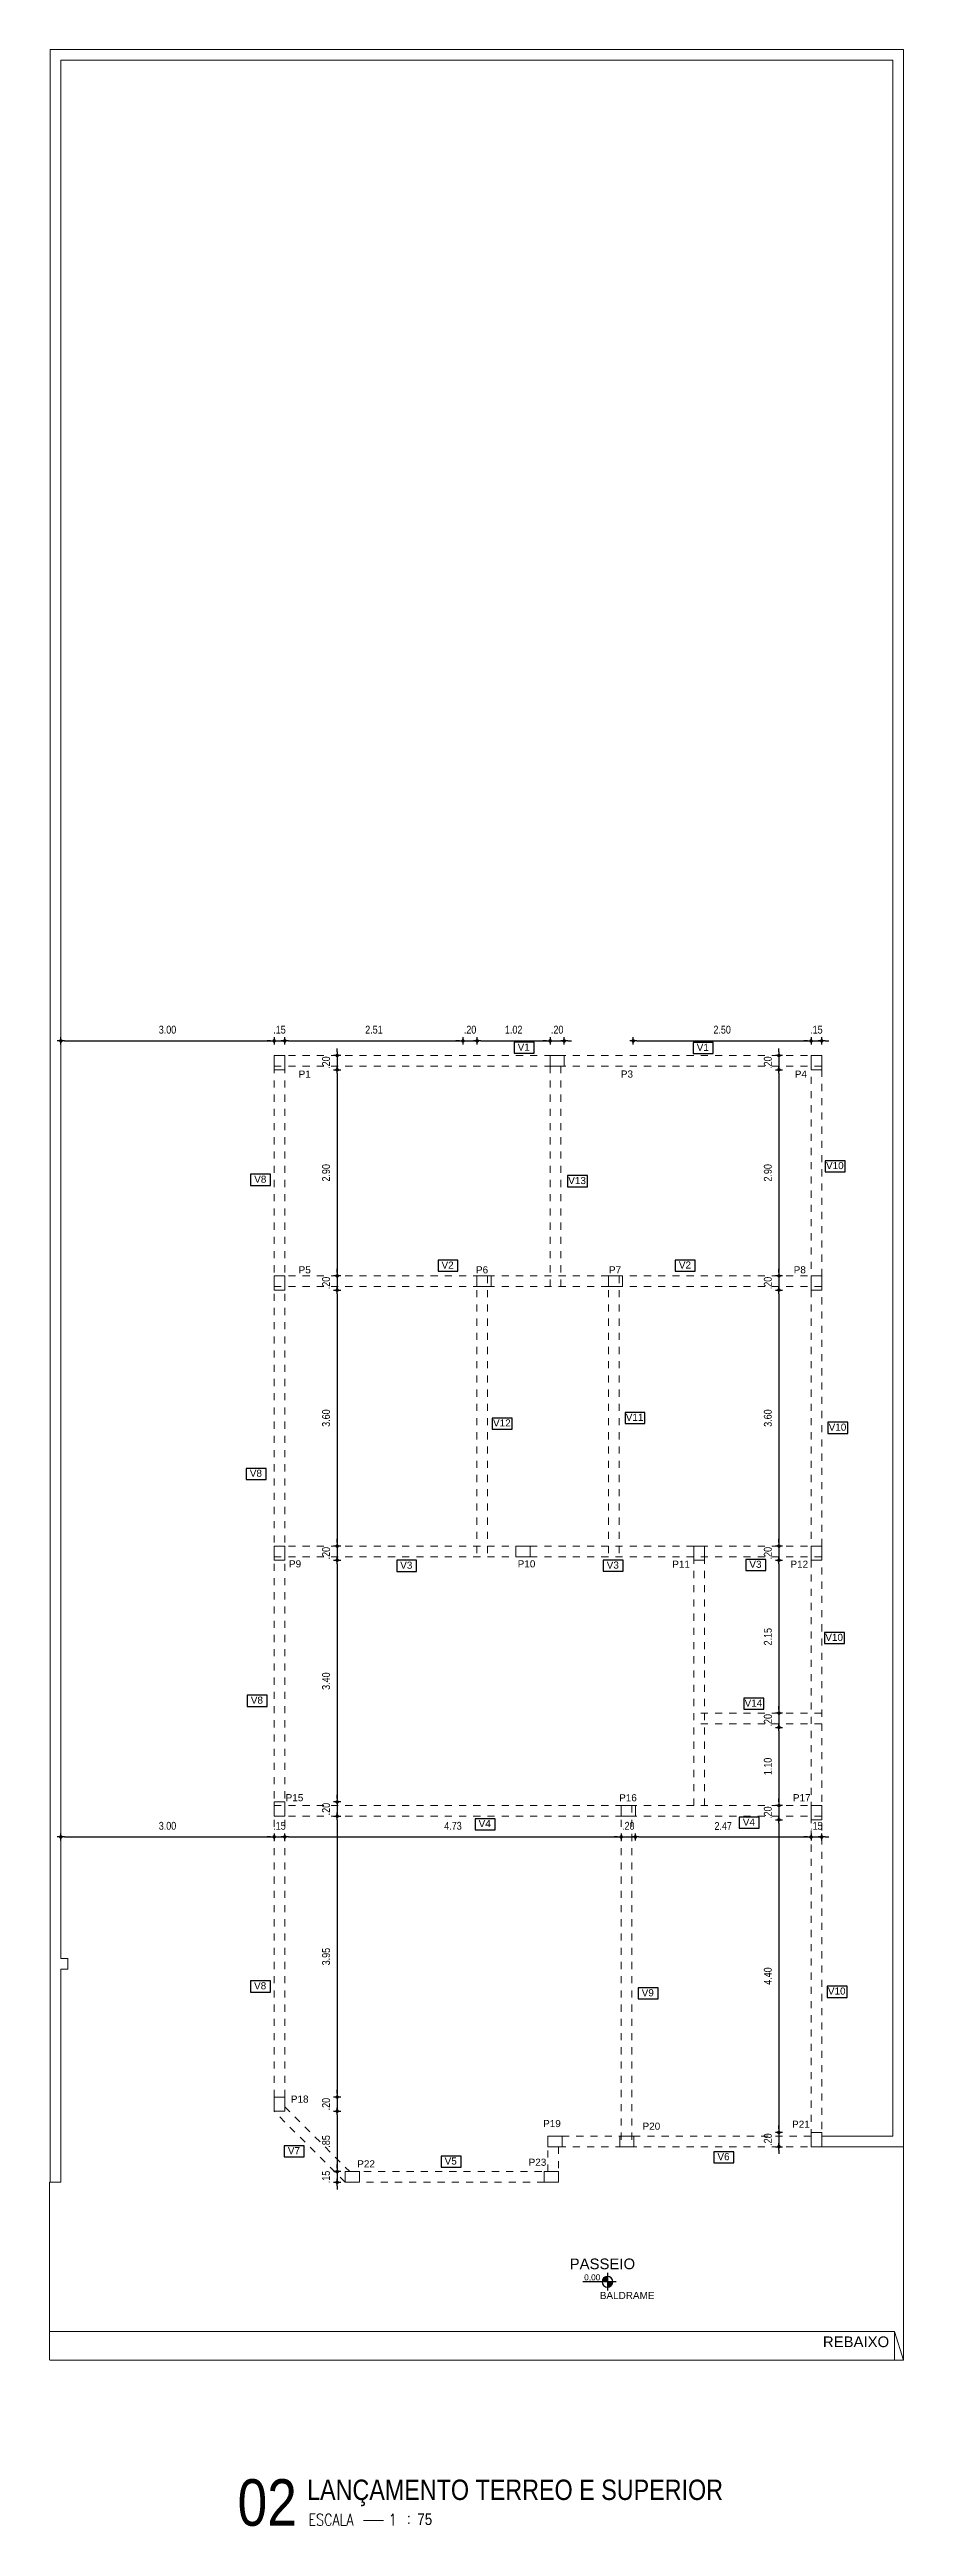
# Model space of a CAD drawing. Header units: millimetres. Extents: x 3212 to 6878, y 1640 to 3386.
# Drawn here: x 3269.47 to 3281.48, y 1698.21 to 1733.05 of the extents above; entities that cross this region are included whole.
import ezdxf
from ezdxf.enums import TextEntityAlignment as Align

# ---------------------------------------------------------------- set-up
doc = ezdxf.new("R2010")
doc.units = ezdxf.units.MM
doc.header["$LTSCALE"] = 0.8
doc.linetypes.add('HIDDEN2', pattern=[0.1875, 0.125, -0.0625])
for name, color, linetype in [('0-L. PISO', 4, 'Continuous'), ('A-PEN-W', 7, 'Continuous'), ('A-PEN-Y', 2, 'Continuous'), ('COTA', 2, 'Continuous'), ('E-TXT-G', 3, 'Continuous'), ('E-TXT-Y', 2, 'Continuous'), ('NIVEIS', 1, 'Continuous')]:
    doc.layers.add(name, color=color, linetype=linetype)
for name, color, linetype, lineweight in [('Arquitetura', 8, 'Continuous', 9), ('COTAS', 53, 'Continuous', 9), ('E-TXT-W', 7, 'Continuous', 20), ('pilares', 1, 'Continuous', 9), ('vigas', 7, 'HIDDEN2', 9)]:
    doc.layers.add(name, color=color, linetype=linetype, lineweight=lineweight)
doc.styles.add('CARIMBO_DADOS', font='arial.ttf', dxfattribs={"height": 0.1})
doc.styles.add('F2', font='ARIALN.TTF')
doc.styles.add('REG140', font='romans.shx', dxfattribs={"width": 0.8, "height": 0.35})
doc.styles.add('REG80', font='romans.shx', dxfattribs={"width": 0.8, "height": 0.1})
doc.styles.add('SANSSERIF2', font='sanssb__.ttf', dxfattribs={"width": 0.8})
doc.styles.add('T20', font='PORT2', dxfattribs={"height": 0.2})
doc.styles.add('TEXT', font='arial.ttf')
doc.dimstyles.new('ARQUITETURA', dxfattribs={"dimtxt": 0.11, "dimasz": 0.05, "dimexe": 0.1, "dimexo": 0, "dimgap": 0.1, "dimtad": 1, "dimzin": 5, "dimdsep": 46, "dimtxsty": 'F2', "dimblk": 'COTA', "dimcen": 0, "dimse1": 1, "dimse2": 1, "dimadec": 0, "dimazin": 0, "dimtfac": 2, "dimtix": 1, "dimtmove": 2, "dimatfit": 3, "dimldrblk": 'COTA', "dimfxl": 0, "dimtolj": 1, "dimtzin": 5, "dimarcsym": 0})

msp = doc.modelspace()

# ---------------------------------------------------------------- texts
at = {"color": 230, "char_height": 0.1, "attachment_point": 5, "style": 'CARIMBO_DADOS'}
for s, insert in [('V1', (3276.139, 1719.023)), ('V1', (3278.657, 1719.019)), ('P1', (3273.059, 1718.643)), ('P3', (3277.59, 1718.643)), ('P4', (3280.036, 1718.643)), ('V10', (3280.514, 1717.355)), ('V8', (3272.434, 1717.164)), ('V13', (3276.889, 1717.145)), ('P5', (3273.059, 1715.889)), ('V2', (3275.068, 1715.956)), ('P6', (3275.553, 1715.889)), ('P7', (3277.423, 1715.889)), ('V2', (3278.406, 1715.957)), ('P8', (3280.021, 1715.889)), ('V11', (3277.698, 1713.815)), ('V12', (3275.831, 1713.736)), ('V10', (3280.551, 1713.676)), ('V8', (3272.372, 1713.028)), ('P9', (3272.923, 1711.753)), ('V3', (3274.487, 1711.734)), ('P10', (3276.178, 1711.753)), ('V3', (3277.391, 1711.736)), ('P11', (3278.352, 1711.749)), ('V3', (3279.397, 1711.747)), ('P12', (3280.014, 1711.749)), ('V10', (3280.504, 1710.719)), ('V8', (3272.386, 1709.836)), ('V14', (3279.369, 1709.795)), ('P15', (3272.915, 1708.464)), ('P16', (3277.605, 1708.463)), ('P17', (3280.048, 1708.464)), ('V4', (3275.59, 1708.1)), ('V4', (3279.305, 1708.121)), ('V8', (3272.432, 1705.818)), ('V9', (3277.883, 1705.72)), ('V10', (3280.54, 1705.744)), ('P18', (3272.988, 1704.224)), ('P19', (3276.536, 1703.88)), ('P20', (3277.934, 1703.843)), ('P21', (3280.037, 1703.871)), ('V7', (3272.907, 1703.5)), ('V5', (3275.112, 1703.353)), ('P23', (3276.332, 1703.336)), ('V6', (3278.948, 1703.415)), ('P22', (3273.922, 1703.314)), ('BALDRAME', (3277.593, 1701.463))]:
    msp.add_mtext(s, dxfattribs=dict(at, insert=insert))
at = {"layer": 'Arquitetura', "color": 8, "ltscale": 0.05, "char_height": 0.15, "attachment_point": 5, "style": 'CARIMBO_DADOS'}
for s, insert in [('PASSEIO', (3277.245, 1701.906)), ('REBAIXO', (3280.812, 1700.81))]:
    msp.add_mtext(s, dxfattribs=dict(at, insert=insert))

# ---------------------------------------------------------------- blocks, each defined once
blk = doc.blocks.new('IND_DES')
at = {"layer": 'E-TXT-W'}
blk.add_line((0.027, -0.243), (0.198, -0.243), dxfattribs=at)
at = {"layer": 'E-TXT-G', "style": 'REG80', "width": 0.8}
for s, p in [('ESCALA', (-0.446, -0.286)), ('1', (0.243, -0.286)), (':', (0.399, -0.271))]:
    blk.add_text(s, height=0.1, dxfattribs=at).set_placement(p)
blk.add_attdef('ESCALA', (0.49, -0.281), '', height=0.1, dxfattribs=at)
at = {"layer": 'E-TXT-W', "style": 'SANSSERIF2', "width": 0.6}
blk.add_attdef('00', text='', height=0.4, dxfattribs=at).set_placement((-0.708, -0.288), align=Align.CENTER)
at = {"layer": 'E-TXT-Y', "style": 'REG140', "width": 0.8}
for tag, p in [('PROJETO', (-0.456, 0.183)), ('DESENHO', (-0.458, -0.066))]:
    blk.add_attdef(tag, p, '', height=0.175, dxfattribs=at)
blk = doc.blocks.new('cotas')
at = {"layer": 'A-PEN-Y'}
h = blk.add_hatch(color=256, dxfattribs=at)
h.paths.add_polyline_path([(0.135, 0, 0.414214), (0, 0.135), (0, 0)])
h.paths.add_polyline_path([(0, 0), (-0.135, 0, 0.414214), (0, -0.135)])
at = {"layer": 'A-PEN-W'}
for p, q in [((-0.223, 0), (0.621, 0)), ((0, 0.223), (0, -0.223))]:
    blk.add_line(p, q, dxfattribs=at)
blk.add_circle((0, 0), 0.135, dxfattribs=at)
at = {"layer": 'A-PEN-W', "style": 'T20'}
blk.add_attdef('COTA', (0.167, 0.038), '', height=0.15, dxfattribs=at)
blk = doc.blocks.new('COTA')
at = {"layer": 'COTA'}
for p, q in [((-1, 0), (1, 0)), ((0, 1), (0, -1))]:
    blk.add_line(p, q, dxfattribs=at)
at = {"layer": 'COTA', "const_width": 0.5}
blk.add_lwpolyline([(-0.25, 0, 1), (0.25, 0, 1)], format="xyb", close=True, dxfattribs=at)
blk = doc.blocks.new('*D508')
at = {"layer": 'COTAS', "color": 0, "lineweight": -2, "transparency": 16777216}
blk.add_line((3269.679, 1719.11), (3272.579, 1719.11), dxfattribs=at)
at = {"layer": 'Defpoints', "color": 0, "transparency": 16777216}
for p in [(3272.629, 1719.11), (3269.629, 1718.044), (3272.629, 1717.926)]:
    blk.add_point(p, dxfattribs=at)
at = {"layer": 'COTAS', "color": 0, "lineweight": -2, "transparency": 16777216, "xscale": 0.05, "yscale": 0.05, "zscale": 0.05, "rotation": 180}
blk.add_blockref('COTA', (3269.629, 1719.11), dxfattribs=at)
at = {"layer": 'COTAS', "color": 0, "lineweight": -2, "transparency": 16777216, "xscale": 0.05, "yscale": 0.05, "zscale": 0.05}
blk.add_blockref('COTA', (3272.629, 1719.11), dxfattribs=at)
at = {"layer": 'COTAS', "color": 0, "transparency": 16777216, "insert": (3271.129, 1719.267), "char_height": 0.11, "attachment_point": 5, "style": 'F2'}
blk.add_mtext('\\A1;3.00', dxfattribs=at)
blk = doc.blocks.new('*D509')
at = {"layer": 'COTAS', "color": 0, "lineweight": -2, "transparency": 16777216}
for p, q in [((3272.579, 1719.11), (3272.529, 1719.11)), ((3272.629, 1719.11), (3272.779, 1719.11)), ((3272.829, 1719.11), (3272.879, 1719.11))]:
    blk.add_line(p, q, dxfattribs=at)
at = {"layer": 'Defpoints', "color": 0, "transparency": 16777216}
for p in [(3272.779, 1719.11), (3272.779, 1718.904), (3272.629, 1717.926)]:
    blk.add_point(p, dxfattribs=at)
at = {"layer": 'COTAS', "color": 0, "lineweight": -2, "transparency": 16777216, "xscale": 0.05, "yscale": 0.05, "zscale": 0.05}
blk.add_blockref('COTA', (3272.629, 1719.11), dxfattribs=at)
at = {"layer": 'COTAS', "color": 0, "lineweight": -2, "transparency": 16777216, "xscale": 0.05, "yscale": 0.05, "zscale": 0.05, "rotation": 180}
blk.add_blockref('COTA', (3272.779, 1719.11), dxfattribs=at)
at = {"layer": 'COTAS', "color": 0, "transparency": 16777216, "insert": (3272.704, 1719.267), "char_height": 0.11, "attachment_point": 5, "style": 'F2'}
blk.add_mtext('\\A1;.15', dxfattribs=at)
blk = doc.blocks.new('*D510')
at = {"layer": 'COTAS', "color": 0, "lineweight": -2, "transparency": 16777216}
blk.add_line((3272.829, 1719.11), (3275.234, 1719.11), dxfattribs=at)
at = {"layer": 'Defpoints', "color": 0, "transparency": 16777216}
for p in [(3275.284, 1719.11), (3272.779, 1718.904), (3275.284, 1718.904)]:
    blk.add_point(p, dxfattribs=at)
at = {"layer": 'COTAS', "color": 0, "lineweight": -2, "transparency": 16777216, "xscale": 0.05, "yscale": 0.05, "zscale": 0.05, "rotation": 180}
blk.add_blockref('COTA', (3272.779, 1719.11), dxfattribs=at)
at = {"layer": 'COTAS', "color": 0, "lineweight": -2, "transparency": 16777216, "xscale": 0.05, "yscale": 0.05, "zscale": 0.05}
blk.add_blockref('COTA', (3275.284, 1719.11), dxfattribs=at)
at = {"layer": 'COTAS', "color": 0, "transparency": 16777216, "insert": (3274.032, 1719.267), "char_height": 0.11, "attachment_point": 5, "style": 'F2'}
blk.add_mtext('\\A1;2.51', dxfattribs=at)
blk = doc.blocks.new('*D511')
at = {"layer": 'COTAS', "color": 0, "lineweight": -2, "transparency": 16777216}
for p, q in [((3275.234, 1719.11), (3275.184, 1719.11)), ((3275.284, 1719.11), (3275.484, 1719.11)), ((3275.534, 1719.11), (3275.584, 1719.11))]:
    blk.add_line(p, q, dxfattribs=at)
at = {"layer": 'Defpoints', "color": 0, "transparency": 16777216}
for p in [(3275.484, 1719.11), (3275.284, 1718.904), (3275.484, 1718.904)]:
    blk.add_point(p, dxfattribs=at)
at = {"layer": 'COTAS', "color": 0, "lineweight": -2, "transparency": 16777216, "xscale": 0.05, "yscale": 0.05, "zscale": 0.05}
blk.add_blockref('COTA', (3275.284, 1719.11), dxfattribs=at)
at = {"layer": 'COTAS', "color": 0, "lineweight": -2, "transparency": 16777216, "xscale": 0.05, "yscale": 0.05, "zscale": 0.05, "rotation": 180}
blk.add_blockref('COTA', (3275.484, 1719.11), dxfattribs=at)
at = {"layer": 'COTAS', "color": 0, "transparency": 16777216, "insert": (3275.384, 1719.267), "char_height": 0.11, "attachment_point": 5, "style": 'F2'}
blk.add_mtext('\\A1;.20', dxfattribs=at)
blk = doc.blocks.new('*D512')
at = {"layer": 'COTAS', "color": 0, "lineweight": -2, "transparency": 16777216}
blk.add_line((3275.534, 1719.11), (3276.459, 1719.11), dxfattribs=at)
at = {"layer": 'Defpoints', "color": 0, "transparency": 16777216}
for p in [(3276.509, 1719.11), (3275.484, 1718.904), (3276.509, 1718.904)]:
    blk.add_point(p, dxfattribs=at)
at = {"layer": 'COTAS', "color": 0, "lineweight": -2, "transparency": 16777216, "xscale": 0.05, "yscale": 0.05, "zscale": 0.05, "rotation": 180}
blk.add_blockref('COTA', (3275.484, 1719.11), dxfattribs=at)
at = {"layer": 'COTAS', "color": 0, "lineweight": -2, "transparency": 16777216, "xscale": 0.05, "yscale": 0.05, "zscale": 0.05}
blk.add_blockref('COTA', (3276.509, 1719.11), dxfattribs=at)
at = {"layer": 'COTAS', "color": 0, "transparency": 16777216, "insert": (3275.997, 1719.267), "char_height": 0.11, "attachment_point": 5, "style": 'F2'}
blk.add_mtext('\\A1;1.02', dxfattribs=at)
blk = doc.blocks.new('*D513')
at = {"layer": 'COTAS', "color": 0, "lineweight": -2, "transparency": 16777216}
for p, q in [((3276.459, 1719.11), (3276.409, 1719.11)), ((3276.509, 1719.11), (3276.709, 1719.11)), ((3276.759, 1719.11), (3276.809, 1719.11))]:
    blk.add_line(p, q, dxfattribs=at)
at = {"layer": 'Defpoints', "color": 0, "transparency": 16777216}
for p in [(3276.709, 1719.11), (3276.509, 1718.904), (3276.709, 1718.904)]:
    blk.add_point(p, dxfattribs=at)
at = {"layer": 'COTAS', "color": 0, "lineweight": -2, "transparency": 16777216, "xscale": 0.05, "yscale": 0.05, "zscale": 0.05}
blk.add_blockref('COTA', (3276.509, 1719.11), dxfattribs=at)
at = {"layer": 'COTAS', "color": 0, "lineweight": -2, "transparency": 16777216, "xscale": 0.05, "yscale": 0.05, "zscale": 0.05, "rotation": 180}
blk.add_blockref('COTA', (3276.709, 1719.11), dxfattribs=at)
at = {"layer": 'COTAS', "color": 0, "transparency": 16777216, "insert": (3276.609, 1719.267), "char_height": 0.11, "attachment_point": 5, "style": 'F2'}
blk.add_mtext('\\A1;.20', dxfattribs=at)
blk = doc.blocks.new('*D514')
at = {"layer": 'COTAS', "color": 0, "lineweight": -2, "transparency": 16777216}
blk.add_line((3269.679, 1707.912), (3272.579, 1707.912), dxfattribs=at)
at = {"layer": 'Defpoints', "color": 0, "transparency": 16777216}
for p in [(3272.629, 1708.304), (3269.629, 1708.225), (3272.629, 1707.912)]:
    blk.add_point(p, dxfattribs=at)
at = {"layer": 'COTAS', "color": 0, "lineweight": -2, "transparency": 16777216, "xscale": 0.05, "yscale": 0.05, "zscale": 0.05, "rotation": 180}
blk.add_blockref('COTA', (3269.629, 1707.912), dxfattribs=at)
at = {"layer": 'COTAS', "color": 0, "lineweight": -2, "transparency": 16777216, "xscale": 0.05, "yscale": 0.05, "zscale": 0.05}
blk.add_blockref('COTA', (3272.629, 1707.912), dxfattribs=at)
at = {"layer": 'COTAS', "color": 0, "transparency": 16777216, "insert": (3271.129, 1708.068), "char_height": 0.11, "attachment_point": 5, "style": 'F2'}
blk.add_mtext('\\A1;3.00', dxfattribs=at)
blk = doc.blocks.new('*D515')
at = {"layer": 'COTAS', "color": 0, "lineweight": -2, "transparency": 16777216}
for p, q in [((3272.579, 1707.912), (3272.529, 1707.912)), ((3272.629, 1707.912), (3272.779, 1707.912)), ((3272.829, 1707.912), (3272.879, 1707.912))]:
    blk.add_line(p, q, dxfattribs=at)
at = {"layer": 'Defpoints', "color": 0, "transparency": 16777216}
for p in [(3272.629, 1708.304), (3272.779, 1708.204), (3272.779, 1707.912)]:
    blk.add_point(p, dxfattribs=at)
at = {"layer": 'COTAS', "color": 0, "lineweight": -2, "transparency": 16777216, "xscale": 0.05, "yscale": 0.05, "zscale": 0.05}
blk.add_blockref('COTA', (3272.629, 1707.912), dxfattribs=at)
at = {"layer": 'COTAS', "color": 0, "lineweight": -2, "transparency": 16777216, "xscale": 0.05, "yscale": 0.05, "zscale": 0.05, "rotation": 180}
blk.add_blockref('COTA', (3272.779, 1707.912), dxfattribs=at)
at = {"layer": 'COTAS', "color": 0, "transparency": 16777216, "insert": (3272.704, 1708.068), "char_height": 0.11, "attachment_point": 5, "style": 'F2'}
blk.add_mtext('\\A1;.15', dxfattribs=at)
blk = doc.blocks.new('*D516')
at = {"layer": 'COTAS', "color": 0, "lineweight": -2, "transparency": 16777216}
blk.add_line((3272.829, 1707.912), (3277.459, 1707.912), dxfattribs=at)
at = {"layer": 'Defpoints', "color": 0, "transparency": 16777216}
for p in [(3272.779, 1708.204), (3277.509, 1708.204), (3277.509, 1707.912)]:
    blk.add_point(p, dxfattribs=at)
at = {"layer": 'COTAS', "color": 0, "lineweight": -2, "transparency": 16777216, "xscale": 0.05, "yscale": 0.05, "zscale": 0.05, "rotation": 180}
blk.add_blockref('COTA', (3272.779, 1707.912), dxfattribs=at)
at = {"layer": 'COTAS', "color": 0, "lineweight": -2, "transparency": 16777216, "xscale": 0.05, "yscale": 0.05, "zscale": 0.05}
blk.add_blockref('COTA', (3277.509, 1707.912), dxfattribs=at)
at = {"layer": 'COTAS', "color": 0, "transparency": 16777216, "insert": (3275.144, 1708.068), "char_height": 0.11, "attachment_point": 5, "style": 'F2'}
blk.add_mtext('\\A1;4.73', dxfattribs=at)
blk = doc.blocks.new('*D517')
at = {"layer": 'COTAS', "color": 0, "lineweight": -2, "transparency": 16777216}
for p, q in [((3277.459, 1707.912), (3277.409, 1707.912)), ((3277.509, 1707.912), (3277.709, 1707.912)), ((3277.759, 1707.912), (3277.809, 1707.912))]:
    blk.add_line(p, q, dxfattribs=at)
at = {"layer": 'Defpoints', "color": 0, "transparency": 16777216}
for p in [(3277.509, 1708.204), (3277.709, 1708.204), (3277.709, 1707.912)]:
    blk.add_point(p, dxfattribs=at)
at = {"layer": 'COTAS', "color": 0, "lineweight": -2, "transparency": 16777216, "xscale": 0.05, "yscale": 0.05, "zscale": 0.05}
blk.add_blockref('COTA', (3277.509, 1707.912), dxfattribs=at)
at = {"layer": 'COTAS', "color": 0, "lineweight": -2, "transparency": 16777216, "xscale": 0.05, "yscale": 0.05, "zscale": 0.05, "rotation": 180}
blk.add_blockref('COTA', (3277.709, 1707.912), dxfattribs=at)
at = {"layer": 'COTAS', "color": 0, "transparency": 16777216, "insert": (3277.609, 1708.068), "char_height": 0.11, "attachment_point": 5, "style": 'F2'}
blk.add_mtext('\\A1;.20', dxfattribs=at)
blk = doc.blocks.new('*D518')
at = {"layer": 'COTAS', "color": 0, "lineweight": -2, "transparency": 16777216}
blk.add_line((3277.759, 1707.912), (3280.129, 1707.912), dxfattribs=at)
at = {"layer": 'Defpoints', "color": 0, "transparency": 16777216}
for p in [(3277.709, 1708.204), (3280.179, 1708.204), (3280.179, 1707.912)]:
    blk.add_point(p, dxfattribs=at)
at = {"layer": 'COTAS', "color": 0, "lineweight": -2, "transparency": 16777216, "xscale": 0.05, "yscale": 0.05, "zscale": 0.05, "rotation": 180}
blk.add_blockref('COTA', (3277.709, 1707.912), dxfattribs=at)
at = {"layer": 'COTAS', "color": 0, "lineweight": -2, "transparency": 16777216, "xscale": 0.05, "yscale": 0.05, "zscale": 0.05}
blk.add_blockref('COTA', (3280.179, 1707.912), dxfattribs=at)
at = {"layer": 'COTAS', "color": 0, "transparency": 16777216, "insert": (3278.944, 1708.067), "char_height": 0.11, "attachment_point": 5, "style": 'F2'}
blk.add_mtext('\\A1;2.47', dxfattribs=at)
blk = doc.blocks.new('*D519')
at = {"layer": 'COTAS', "color": 0, "lineweight": -2, "transparency": 16777216}
for p, q in [((3280.129, 1707.912), (3280.079, 1707.912)), ((3280.179, 1707.912), (3280.329, 1707.912)), ((3280.379, 1707.912), (3280.429, 1707.912))]:
    blk.add_line(p, q, dxfattribs=at)
at = {"layer": 'Defpoints', "color": 0, "transparency": 16777216}
for p in [(3280.179, 1708.204), (3280.329, 1708.204), (3280.329, 1707.912)]:
    blk.add_point(p, dxfattribs=at)
at = {"layer": 'COTAS', "color": 0, "lineweight": -2, "transparency": 16777216, "xscale": 0.05, "yscale": 0.05, "zscale": 0.05}
blk.add_blockref('COTA', (3280.179, 1707.912), dxfattribs=at)
at = {"layer": 'COTAS', "color": 0, "lineweight": -2, "transparency": 16777216, "xscale": 0.05, "yscale": 0.05, "zscale": 0.05, "rotation": 180}
blk.add_blockref('COTA', (3280.329, 1707.912), dxfattribs=at)
at = {"layer": 'COTAS', "color": 0, "transparency": 16777216, "insert": (3280.254, 1708.068), "char_height": 0.11, "attachment_point": 5, "style": 'F2'}
blk.add_mtext('\\A1;.15', dxfattribs=at)
blk = doc.blocks.new('*D520')
at = {"layer": 'COTAS', "color": 0, "lineweight": -2, "transparency": 16777216}
for p, q in [((3273.515, 1718.954), (3273.515, 1719.004)), ((3273.515, 1718.904), (3273.515, 1718.704)), ((3273.515, 1718.654), (3273.515, 1718.604))]:
    blk.add_line(p, q, dxfattribs=at)
at = {"layer": 'Defpoints', "color": 0, "transparency": 16777216}
for p in [(3273.136, 1718.904), (3272.779, 1718.704), (3273.515, 1718.704)]:
    blk.add_point(p, dxfattribs=at)
at = {"layer": 'COTAS', "color": 0, "lineweight": -2, "transparency": 16777216, "xscale": 0.05, "yscale": 0.05, "zscale": 0.05}
for p, rotation in [((3273.515, 1718.904), 270), ((3273.515, 1718.704), 90)]:
    blk.add_blockref('COTA', p, dxfattribs=dict(at, rotation=rotation))
at = {"layer": 'COTAS', "color": 0, "transparency": 16777216, "insert": (3273.359, 1718.804), "char_height": 0.11, "attachment_point": 5, "rotation": 90, "style": 'F2'}
blk.add_mtext('\\A1;.20', dxfattribs=at)
blk = doc.blocks.new('*D521')
at = {"layer": 'COTAS', "color": 0, "lineweight": -2, "transparency": 16777216}
blk.add_line((3273.515, 1718.654), (3273.515, 1715.854), dxfattribs=at)
at = {"layer": 'Defpoints', "color": 0, "transparency": 16777216}
for p in [(3272.779, 1718.704), (3273.515, 1715.804), (3273.515, 1715.804)]:
    blk.add_point(p, dxfattribs=at)
at = {"layer": 'COTAS', "color": 0, "lineweight": -2, "transparency": 16777216, "xscale": 0.05, "yscale": 0.05, "zscale": 0.05}
for p, rotation in [((3273.515, 1718.704), 90), ((3273.515, 1715.804), 270)]:
    blk.add_blockref('COTA', p, dxfattribs=dict(at, rotation=rotation))
at = {"layer": 'COTAS', "color": 0, "transparency": 16777216, "insert": (3273.359, 1717.254), "char_height": 0.11, "attachment_point": 5, "rotation": 90, "style": 'F2'}
blk.add_mtext('\\A1;2.90', dxfattribs=at)
blk = doc.blocks.new('*D522')
at = {"layer": 'COTAS', "color": 0, "lineweight": -2, "transparency": 16777216}
for p, q in [((3273.515, 1715.854), (3273.515, 1715.904)), ((3273.515, 1715.804), (3273.515, 1715.604)), ((3273.515, 1715.554), (3273.515, 1715.504))]:
    blk.add_line(p, q, dxfattribs=at)
at = {"layer": 'Defpoints', "color": 0, "transparency": 16777216}
for p in [(3272.779, 1715.604), (3273.515, 1715.804), (3273.515, 1715.604)]:
    blk.add_point(p, dxfattribs=at)
at = {"layer": 'COTAS', "color": 0, "lineweight": -2, "transparency": 16777216, "xscale": 0.05, "yscale": 0.05, "zscale": 0.05}
for p, rotation in [((3273.515, 1715.804), 270), ((3273.515, 1715.604), 90)]:
    blk.add_blockref('COTA', p, dxfattribs=dict(at, rotation=rotation))
at = {"layer": 'COTAS', "color": 0, "transparency": 16777216, "insert": (3273.359, 1715.704), "char_height": 0.11, "attachment_point": 5, "rotation": 90, "style": 'F2'}
blk.add_mtext('\\A1;.20', dxfattribs=at)
blk = doc.blocks.new('*D523')
at = {"layer": 'COTAS', "color": 0, "lineweight": -2, "transparency": 16777216}
blk.add_line((3273.515, 1715.554), (3273.515, 1712.054), dxfattribs=at)
at = {"layer": 'Defpoints', "color": 0, "transparency": 16777216}
for p in [(3272.779, 1715.604), (3272.779, 1712.004), (3273.515, 1712.004)]:
    blk.add_point(p, dxfattribs=at)
at = {"layer": 'COTAS', "color": 0, "lineweight": -2, "transparency": 16777216, "xscale": 0.05, "yscale": 0.05, "zscale": 0.05}
for p, rotation in [((3273.515, 1715.604), 90), ((3273.515, 1712.004), 270)]:
    blk.add_blockref('COTA', p, dxfattribs=dict(at, rotation=rotation))
at = {"layer": 'COTAS', "color": 0, "transparency": 16777216, "insert": (3273.359, 1713.804), "char_height": 0.11, "attachment_point": 5, "rotation": 90, "style": 'F2'}
blk.add_mtext('\\A1;3.60', dxfattribs=at)
blk = doc.blocks.new('*D524')
at = {"layer": 'COTAS', "color": 0, "lineweight": -2, "transparency": 16777216}
for p, q in [((3273.515, 1712.054), (3273.515, 1712.104)), ((3273.515, 1712.004), (3273.515, 1711.804)), ((3273.515, 1711.754), (3273.515, 1711.704))]:
    blk.add_line(p, q, dxfattribs=at)
at = {"layer": 'Defpoints', "color": 0, "transparency": 16777216}
for p in [(3272.779, 1712.004), (3272.779, 1711.804), (3273.515, 1711.804)]:
    blk.add_point(p, dxfattribs=at)
at = {"layer": 'COTAS', "color": 0, "lineweight": -2, "transparency": 16777216, "xscale": 0.05, "yscale": 0.05, "zscale": 0.05}
for p, rotation in [((3273.515, 1712.004), 270), ((3273.515, 1711.804), 90)]:
    blk.add_blockref('COTA', p, dxfattribs=dict(at, rotation=rotation))
at = {"layer": 'COTAS', "color": 0, "transparency": 16777216, "insert": (3273.359, 1711.904), "char_height": 0.11, "attachment_point": 5, "rotation": 90, "style": 'F2'}
blk.add_mtext('\\A1;.20', dxfattribs=at)
blk = doc.blocks.new('*D525')
at = {"layer": 'COTAS', "color": 0, "lineweight": -2, "transparency": 16777216}
blk.add_line((3273.515, 1711.754), (3273.515, 1708.454), dxfattribs=at)
at = {"layer": 'Defpoints', "color": 0, "transparency": 16777216}
for p in [(3272.779, 1711.804), (3272.779, 1708.404), (3273.515, 1708.404)]:
    blk.add_point(p, dxfattribs=at)
at = {"layer": 'COTAS', "color": 0, "lineweight": -2, "transparency": 16777216, "xscale": 0.05, "yscale": 0.05, "zscale": 0.05}
for p, rotation in [((3273.515, 1711.804), 90), ((3273.515, 1708.404), 270)]:
    blk.add_blockref('COTA', p, dxfattribs=dict(at, rotation=rotation))
at = {"layer": 'COTAS', "color": 0, "transparency": 16777216, "insert": (3273.359, 1710.104), "char_height": 0.11, "attachment_point": 5, "rotation": 90, "style": 'F2'}
blk.add_mtext('\\A1;3.40', dxfattribs=at)
blk = doc.blocks.new('*D526')
at = {"layer": 'COTAS', "color": 0, "lineweight": -2, "transparency": 16777216}
for p, q in [((3273.515, 1708.454), (3273.515, 1708.504)), ((3273.515, 1708.404), (3273.515, 1708.204)), ((3273.515, 1708.154), (3273.515, 1708.104))]:
    blk.add_line(p, q, dxfattribs=at)
at = {"layer": 'Defpoints', "color": 0, "transparency": 16777216}
for p in [(3272.779, 1708.404), (3272.779, 1708.204), (3273.515, 1708.204)]:
    blk.add_point(p, dxfattribs=at)
at = {"layer": 'COTAS', "color": 0, "lineweight": -2, "transparency": 16777216, "xscale": 0.05, "yscale": 0.05, "zscale": 0.05}
for p, rotation in [((3273.515, 1708.404), 270), ((3273.515, 1708.204), 90)]:
    blk.add_blockref('COTA', p, dxfattribs=dict(at, rotation=rotation))
at = {"layer": 'COTAS', "color": 0, "transparency": 16777216, "insert": (3273.359, 1708.304), "char_height": 0.11, "attachment_point": 5, "rotation": 90, "style": 'F2'}
blk.add_mtext('\\A1;.20', dxfattribs=at)
blk = doc.blocks.new('*D527')
at = {"layer": 'COTAS', "color": 0, "lineweight": -2, "transparency": 16777216}
blk.add_line((3273.515, 1708.154), (3273.515, 1704.304), dxfattribs=at)
at = {"layer": 'Defpoints', "color": 0, "transparency": 16777216}
for p in [(3272.779, 1708.204), (3272.779, 1704.254), (3273.515, 1704.254)]:
    blk.add_point(p, dxfattribs=at)
at = {"layer": 'COTAS', "color": 0, "lineweight": -2, "transparency": 16777216, "xscale": 0.05, "yscale": 0.05, "zscale": 0.05}
for p, rotation in [((3273.515, 1708.204), 90), ((3273.515, 1704.254), 270)]:
    blk.add_blockref('COTA', p, dxfattribs=dict(at, rotation=rotation))
at = {"layer": 'COTAS', "color": 0, "transparency": 16777216, "insert": (3273.359, 1706.229), "char_height": 0.11, "attachment_point": 5, "rotation": 90, "style": 'F2'}
blk.add_mtext('\\A1;3.95', dxfattribs=at)
blk = doc.blocks.new('*D528')
at = {"layer": 'COTAS', "color": 0, "lineweight": -2, "transparency": 16777216}
for p, q in [((3273.515, 1704.304), (3273.515, 1704.354)), ((3273.515, 1704.254), (3273.515, 1704.054)), ((3273.515, 1704.004), (3273.515, 1703.954))]:
    blk.add_line(p, q, dxfattribs=at)
at = {"layer": 'Defpoints', "color": 0, "transparency": 16777216}
for p in [(3272.779, 1704.254), (3272.779, 1704.054), (3273.515, 1704.054)]:
    blk.add_point(p, dxfattribs=at)
at = {"layer": 'COTAS', "color": 0, "lineweight": -2, "transparency": 16777216, "xscale": 0.05, "yscale": 0.05, "zscale": 0.05}
for p, rotation in [((3273.515, 1704.254), 270), ((3273.515, 1704.054), 90)]:
    blk.add_blockref('COTA', p, dxfattribs=dict(at, rotation=rotation))
at = {"layer": 'COTAS', "color": 0, "transparency": 16777216, "insert": (3273.359, 1704.154), "char_height": 0.11, "attachment_point": 5, "rotation": 90, "style": 'F2'}
blk.add_mtext('\\A1;.20', dxfattribs=at)
blk = doc.blocks.new('*D529')
at = {"layer": 'COTAS', "color": 0, "lineweight": -2, "transparency": 16777216}
blk.add_line((3273.515, 1704.004), (3273.515, 1703.254), dxfattribs=at)
at = {"layer": 'Defpoints', "color": 0, "transparency": 16777216}
for p in [(3272.779, 1704.054), (3273.515, 1703.204), (3273.629, 1703.204)]:
    blk.add_point(p, dxfattribs=at)
at = {"layer": 'COTAS', "color": 0, "lineweight": -2, "transparency": 16777216, "xscale": 0.05, "yscale": 0.05, "zscale": 0.05}
for p, rotation in [((3273.515, 1704.054), 90), ((3273.515, 1703.204), 270)]:
    blk.add_blockref('COTA', p, dxfattribs=dict(at, rotation=rotation))
at = {"layer": 'COTAS', "color": 0, "transparency": 16777216, "insert": (3273.359, 1703.629), "char_height": 0.11, "attachment_point": 5, "rotation": 90, "style": 'F2'}
blk.add_mtext('\\A1;.85', dxfattribs=at)
blk = doc.blocks.new('*D530')
at = {"layer": 'COTAS', "color": 0, "lineweight": -2, "transparency": 16777216}
for p, q in [((3273.515, 1703.254), (3273.515, 1703.304)), ((3273.515, 1703.204), (3273.515, 1703.054)), ((3273.515, 1703.004), (3273.515, 1702.954))]:
    blk.add_line(p, q, dxfattribs=at)
at = {"layer": 'Defpoints', "color": 0, "transparency": 16777216}
for p in [(3273.515, 1703.054), (3273.629, 1703.204), (3273.629, 1703.054)]:
    blk.add_point(p, dxfattribs=at)
at = {"layer": 'COTAS', "color": 0, "lineweight": -2, "transparency": 16777216, "xscale": 0.05, "yscale": 0.05, "zscale": 0.05}
for p, rotation in [((3273.515, 1703.204), 270), ((3273.515, 1703.054), 90)]:
    blk.add_blockref('COTA', p, dxfattribs=dict(at, rotation=rotation))
at = {"layer": 'COTAS', "color": 0, "transparency": 16777216, "insert": (3273.359, 1703.129), "char_height": 0.11, "attachment_point": 5, "rotation": 90, "style": 'F2'}
blk.add_mtext('\\A1;.15', dxfattribs=at)
blk = doc.blocks.new('*D531')
at = {"layer": 'COTAS', "color": 0, "lineweight": -2, "transparency": 16777216}
blk.add_line((3277.729, 1719.11), (3280.129, 1719.11), dxfattribs=at)
at = {"layer": 'Defpoints', "color": 0, "transparency": 16777216}
for p in [(3280.179, 1719.11), (3277.679, 1718.904), (3280.179, 1718.904)]:
    blk.add_point(p, dxfattribs=at)
at = {"layer": 'COTAS', "color": 0, "lineweight": -2, "transparency": 16777216, "xscale": 0.05, "yscale": 0.05, "zscale": 0.05, "rotation": 180}
blk.add_blockref('COTA', (3277.679, 1719.11), dxfattribs=at)
at = {"layer": 'COTAS', "color": 0, "lineweight": -2, "transparency": 16777216, "xscale": 0.05, "yscale": 0.05, "zscale": 0.05}
blk.add_blockref('COTA', (3280.179, 1719.11), dxfattribs=at)
at = {"layer": 'COTAS', "color": 0, "transparency": 16777216, "insert": (3278.929, 1719.267), "char_height": 0.11, "attachment_point": 5, "style": 'F2'}
blk.add_mtext('\\A1;2.50', dxfattribs=at)
blk = doc.blocks.new('*D532')
at = {"layer": 'COTAS', "color": 0, "lineweight": -2, "transparency": 16777216}
for p, q in [((3280.129, 1719.11), (3280.079, 1719.11)), ((3280.179, 1719.11), (3280.329, 1719.11)), ((3280.379, 1719.11), (3280.429, 1719.11))]:
    blk.add_line(p, q, dxfattribs=at)
at = {"layer": 'Defpoints', "color": 0, "transparency": 16777216}
for p in [(3280.329, 1719.11), (3280.179, 1718.904), (3280.329, 1718.904)]:
    blk.add_point(p, dxfattribs=at)
at = {"layer": 'COTAS', "color": 0, "lineweight": -2, "transparency": 16777216, "xscale": 0.05, "yscale": 0.05, "zscale": 0.05}
blk.add_blockref('COTA', (3280.179, 1719.11), dxfattribs=at)
at = {"layer": 'COTAS', "color": 0, "lineweight": -2, "transparency": 16777216, "xscale": 0.05, "yscale": 0.05, "zscale": 0.05, "rotation": 180}
blk.add_blockref('COTA', (3280.329, 1719.11), dxfattribs=at)
at = {"layer": 'COTAS', "color": 0, "transparency": 16777216, "insert": (3280.254, 1719.267), "char_height": 0.11, "attachment_point": 5, "style": 'F2'}
blk.add_mtext('\\A1;.15', dxfattribs=at)
blk = doc.blocks.new('*D533')
at = {"layer": 'COTAS', "color": 0, "lineweight": -2, "transparency": 16777216}
for p, q in [((3279.728, 1718.954), (3279.728, 1719.004)), ((3279.728, 1718.904), (3279.728, 1718.704)), ((3279.728, 1718.654), (3279.728, 1718.604))]:
    blk.add_line(p, q, dxfattribs=at)
at = {"layer": 'Defpoints', "color": 0, "transparency": 16777216}
for p in [(3280.329, 1718.904), (3279.728, 1718.704), (3280.329, 1718.704)]:
    blk.add_point(p, dxfattribs=at)
at = {"layer": 'COTAS', "color": 0, "lineweight": -2, "transparency": 16777216, "xscale": 0.05, "yscale": 0.05, "zscale": 0.05}
for p, rotation in [((3279.728, 1718.904), 270), ((3279.728, 1718.704), 90)]:
    blk.add_blockref('COTA', p, dxfattribs=dict(at, rotation=rotation))
at = {"layer": 'COTAS', "color": 0, "transparency": 16777216, "insert": (3279.572, 1718.804), "char_height": 0.11, "attachment_point": 5, "rotation": 90, "style": 'F2'}
blk.add_mtext('\\A1;.20', dxfattribs=at)
blk = doc.blocks.new('*D534')
at = {"layer": 'COTAS', "color": 0, "lineweight": -2, "transparency": 16777216}
blk.add_line((3279.728, 1718.654), (3279.728, 1715.854), dxfattribs=at)
at = {"layer": 'Defpoints', "color": 0, "transparency": 16777216}
for p in [(3280.329, 1718.704), (3279.728, 1715.804), (3280.179, 1715.804)]:
    blk.add_point(p, dxfattribs=at)
at = {"layer": 'COTAS', "color": 0, "lineweight": -2, "transparency": 16777216, "xscale": 0.05, "yscale": 0.05, "zscale": 0.05}
for p, rotation in [((3279.728, 1718.704), 90), ((3279.728, 1715.804), 270)]:
    blk.add_blockref('COTA', p, dxfattribs=dict(at, rotation=rotation))
at = {"layer": 'COTAS', "color": 0, "transparency": 16777216, "insert": (3279.572, 1717.254), "char_height": 0.11, "attachment_point": 5, "rotation": 90, "style": 'F2'}
blk.add_mtext('\\A1;2.90', dxfattribs=at)
blk = doc.blocks.new('*D535')
at = {"layer": 'COTAS', "color": 0, "lineweight": -2, "transparency": 16777216}
for p, q in [((3279.728, 1715.854), (3279.728, 1715.904)), ((3279.728, 1715.804), (3279.728, 1715.604)), ((3279.728, 1715.554), (3279.728, 1715.504))]:
    blk.add_line(p, q, dxfattribs=at)
at = {"layer": 'Defpoints', "color": 0, "transparency": 16777216}
for p in [(3279.728, 1715.604), (3280.179, 1715.804), (3280.179, 1715.604)]:
    blk.add_point(p, dxfattribs=at)
at = {"layer": 'COTAS', "color": 0, "lineweight": -2, "transparency": 16777216, "xscale": 0.05, "yscale": 0.05, "zscale": 0.05}
for p, rotation in [((3279.728, 1715.804), 270), ((3279.728, 1715.604), 90)]:
    blk.add_blockref('COTA', p, dxfattribs=dict(at, rotation=rotation))
at = {"layer": 'COTAS', "color": 0, "transparency": 16777216, "insert": (3279.572, 1715.704), "char_height": 0.11, "attachment_point": 5, "rotation": 90, "style": 'F2'}
blk.add_mtext('\\A1;.20', dxfattribs=at)
blk = doc.blocks.new('*D536')
at = {"layer": 'COTAS', "color": 0, "lineweight": -2, "transparency": 16777216}
blk.add_line((3279.728, 1715.554), (3279.728, 1712.054), dxfattribs=at)
at = {"layer": 'Defpoints', "color": 0, "transparency": 16777216}
for p in [(3280.179, 1715.604), (3279.728, 1712.004), (3280.179, 1712.004)]:
    blk.add_point(p, dxfattribs=at)
at = {"layer": 'COTAS', "color": 0, "lineweight": -2, "transparency": 16777216, "xscale": 0.05, "yscale": 0.05, "zscale": 0.05}
for p, rotation in [((3279.728, 1715.604), 90), ((3279.728, 1712.004), 270)]:
    blk.add_blockref('COTA', p, dxfattribs=dict(at, rotation=rotation))
at = {"layer": 'COTAS', "color": 0, "transparency": 16777216, "insert": (3279.572, 1713.804), "char_height": 0.11, "attachment_point": 5, "rotation": 90, "style": 'F2'}
blk.add_mtext('\\A1;3.60', dxfattribs=at)
blk = doc.blocks.new('*D537')
at = {"layer": 'COTAS', "color": 0, "lineweight": -2, "transparency": 16777216}
for p, q in [((3279.728, 1712.054), (3279.728, 1712.104)), ((3279.728, 1712.004), (3279.728, 1711.804)), ((3279.728, 1711.754), (3279.728, 1711.704))]:
    blk.add_line(p, q, dxfattribs=at)
at = {"layer": 'Defpoints', "color": 0, "transparency": 16777216}
for p in [(3279.728, 1711.804), (3280.179, 1712.004), (3280.179, 1711.804)]:
    blk.add_point(p, dxfattribs=at)
at = {"layer": 'COTAS', "color": 0, "lineweight": -2, "transparency": 16777216, "xscale": 0.05, "yscale": 0.05, "zscale": 0.05}
for p, rotation in [((3279.728, 1712.004), 270), ((3279.728, 1711.804), 90)]:
    blk.add_blockref('COTA', p, dxfattribs=dict(at, rotation=rotation))
at = {"layer": 'COTAS', "color": 0, "transparency": 16777216, "insert": (3279.572, 1711.904), "char_height": 0.11, "attachment_point": 5, "rotation": 90, "style": 'F2'}
blk.add_mtext('\\A1;.20', dxfattribs=at)
blk = doc.blocks.new('*D538')
at = {"layer": 'COTAS', "color": 0, "lineweight": -2, "transparency": 16777216}
blk.add_line((3279.728, 1711.754), (3279.728, 1709.704), dxfattribs=at)
at = {"layer": 'Defpoints', "color": 0, "transparency": 16777216}
for p in [(3280.179, 1711.804), (3279.728, 1709.654), (3280.179, 1709.654)]:
    blk.add_point(p, dxfattribs=at)
at = {"layer": 'COTAS', "color": 0, "lineweight": -2, "transparency": 16777216, "xscale": 0.05, "yscale": 0.05, "zscale": 0.05}
for p, rotation in [((3279.728, 1711.804), 90), ((3279.728, 1709.654), 270)]:
    blk.add_blockref('COTA', p, dxfattribs=dict(at, rotation=rotation))
at = {"layer": 'COTAS', "color": 0, "transparency": 16777216, "insert": (3279.572, 1710.729), "char_height": 0.11, "attachment_point": 5, "rotation": 90, "style": 'F2'}
blk.add_mtext('\\A1;2.15', dxfattribs=at)
blk = doc.blocks.new('*D539')
at = {"layer": 'COTAS', "color": 0, "lineweight": -2, "transparency": 16777216}
for p, q in [((3279.728, 1709.704), (3279.728, 1709.754)), ((3279.728, 1709.654), (3279.728, 1709.454)), ((3279.728, 1709.404), (3279.728, 1709.354))]:
    blk.add_line(p, q, dxfattribs=at)
at = {"layer": 'Defpoints', "color": 0, "transparency": 16777216}
for p in [(3280.179, 1709.654), (3279.728, 1709.454), (3280.179, 1709.454)]:
    blk.add_point(p, dxfattribs=at)
at = {"layer": 'COTAS', "color": 0, "lineweight": -2, "transparency": 16777216, "xscale": 0.05, "yscale": 0.05, "zscale": 0.05}
for p, rotation in [((3279.728, 1709.654), 270), ((3279.728, 1709.454), 90)]:
    blk.add_blockref('COTA', p, dxfattribs=dict(at, rotation=rotation))
at = {"layer": 'COTAS', "color": 0, "transparency": 16777216, "insert": (3279.572, 1709.554), "char_height": 0.11, "attachment_point": 5, "rotation": 90, "style": 'F2'}
blk.add_mtext('\\A1;.20', dxfattribs=at)
blk = doc.blocks.new('*D540')
at = {"layer": 'COTAS', "color": 0, "lineweight": -2, "transparency": 16777216}
blk.add_line((3279.728, 1709.404), (3279.728, 1708.404), dxfattribs=at)
at = {"layer": 'Defpoints', "color": 0, "transparency": 16777216}
for p in [(3280.179, 1709.454), (3279.728, 1708.354), (3280.179, 1708.354)]:
    blk.add_point(p, dxfattribs=at)
at = {"layer": 'COTAS', "color": 0, "lineweight": -2, "transparency": 16777216, "xscale": 0.05, "yscale": 0.05, "zscale": 0.05}
for p, rotation in [((3279.728, 1709.454), 90), ((3279.728, 1708.354), 270)]:
    blk.add_blockref('COTA', p, dxfattribs=dict(at, rotation=rotation))
at = {"layer": 'COTAS', "color": 0, "transparency": 16777216, "insert": (3279.572, 1708.904), "char_height": 0.11, "attachment_point": 5, "rotation": 90, "style": 'F2'}
blk.add_mtext('\\A1;1.10', dxfattribs=at)
blk = doc.blocks.new('*D541')
at = {"layer": 'COTAS', "color": 0, "lineweight": -2, "transparency": 16777216}
for p, q in [((3279.728, 1708.404), (3279.728, 1708.454)), ((3279.728, 1708.354), (3279.728, 1708.154)), ((3279.728, 1708.104), (3279.728, 1708.054))]:
    blk.add_line(p, q, dxfattribs=at)
at = {"layer": 'Defpoints', "color": 0, "transparency": 16777216}
for p in [(3280.179, 1708.354), (3279.728, 1708.154), (3280.179, 1708.154)]:
    blk.add_point(p, dxfattribs=at)
at = {"layer": 'COTAS', "color": 0, "lineweight": -2, "transparency": 16777216, "xscale": 0.05, "yscale": 0.05, "zscale": 0.05}
for p, rotation in [((3279.728, 1708.354), 270), ((3279.728, 1708.154), 90)]:
    blk.add_blockref('COTA', p, dxfattribs=dict(at, rotation=rotation))
at = {"layer": 'COTAS', "color": 0, "transparency": 16777216, "insert": (3279.572, 1708.254), "char_height": 0.11, "attachment_point": 5, "rotation": 90, "style": 'F2'}
blk.add_mtext('\\A1;.20', dxfattribs=at)
blk = doc.blocks.new('*D542')
at = {"layer": 'COTAS', "color": 0, "lineweight": -2, "transparency": 16777216}
blk.add_line((3279.728, 1708.104), (3279.728, 1703.805), dxfattribs=at)
at = {"layer": 'Defpoints', "color": 0, "transparency": 16777216}
for p in [(3280.179, 1708.154), (3279.728, 1703.755), (3280.179, 1703.755)]:
    blk.add_point(p, dxfattribs=at)
at = {"layer": 'COTAS', "color": 0, "lineweight": -2, "transparency": 16777216, "xscale": 0.05, "yscale": 0.05, "zscale": 0.05}
for p, rotation in [((3279.728, 1708.154), 90), ((3279.728, 1703.755), 270)]:
    blk.add_blockref('COTA', p, dxfattribs=dict(at, rotation=rotation))
at = {"layer": 'COTAS', "color": 0, "transparency": 16777216, "insert": (3279.572, 1705.955), "char_height": 0.11, "attachment_point": 5, "rotation": 90, "style": 'F2'}
blk.add_mtext('\\A1;4.40', dxfattribs=at)
blk = doc.blocks.new('*D543')
at = {"layer": 'COTAS', "color": 0, "lineweight": -2, "transparency": 16777216}
for p, q in [((3279.728, 1703.805), (3279.728, 1703.855)), ((3279.728, 1703.755), (3279.728, 1703.555)), ((3279.728, 1703.505), (3279.728, 1703.455))]:
    blk.add_line(p, q, dxfattribs=at)
at = {"layer": 'Defpoints', "color": 0, "transparency": 16777216}
for p in [(3280.179, 1703.755), (3279.728, 1703.555), (3280.179, 1703.555)]:
    blk.add_point(p, dxfattribs=at)
at = {"layer": 'COTAS', "color": 0, "lineweight": -2, "transparency": 16777216, "xscale": 0.05, "yscale": 0.05, "zscale": 0.05}
for p, rotation in [((3279.728, 1703.755), 270), ((3279.728, 1703.555), 90)]:
    blk.add_blockref('COTA', p, dxfattribs=dict(at, rotation=rotation))
at = {"layer": 'COTAS', "color": 0, "transparency": 16777216, "insert": (3279.572, 1703.655), "char_height": 0.11, "attachment_point": 5, "rotation": 90, "style": 'F2'}
blk.add_mtext('\\A1;.20', dxfattribs=at)

# ---------------------------------------------------------------- dimensions: what is measured, and where the dimension line sits
at = {"layer": 'COTAS'}
for base, p1, p2, picture, middle in [((3272.629, 1719.11), (3269.629, 1718.044), (3272.629, 1717.926), '*D508', (3271.129, 1719.267)), ((3272.779, 1719.11), (3272.629, 1717.926), (3272.779, 1718.904), '*D509', (3272.704, 1719.267)), ((3275.2845, 1719.1104), (3272.7787, 1718.9044), (3275.2845, 1718.9044), '*D510', (3274.0316, 1719.2666)), ((3275.484, 1719.11), (3275.284, 1718.904), (3275.484, 1718.904), '*D511', (3275.384, 1719.267)), ((3276.509, 1719.1104), (3275.4845, 1718.9044), (3276.509, 1718.9044), '*D512', (3275.9967, 1719.2666)), ((3276.709, 1719.11), (3276.509, 1718.904), (3276.709, 1718.904), '*D513', (3276.609, 1719.267)), ((3280.179, 1719.11), (3277.679, 1718.904), (3280.179, 1718.904), '*D531', (3278.929, 1719.267)), ((3280.329, 1719.11), (3280.179, 1718.904), (3280.329, 1718.904), '*D532', (3280.254, 1719.267)), ((3272.629, 1707.912), (3269.629, 1708.225), (3272.629, 1708.304), '*D514', (3271.129, 1708.068)), ((3272.779, 1707.912), (3272.629, 1708.304), (3272.779, 1708.204), '*D515', (3272.704, 1708.068)), ((3277.509, 1707.912), (3272.779, 1708.204), (3277.509, 1708.204), '*D516', (3275.144, 1708.068)), ((3277.709, 1707.912), (3277.509, 1708.204), (3277.709, 1708.204), '*D517', (3277.609, 1708.068)), ((3280.179, 1707.912), (3277.709, 1708.204), (3280.179, 1708.204), '*D518', (3278.944, 1708.067)), ((3280.329, 1707.912), (3280.179, 1708.204), (3280.329, 1708.204), '*D519', (3280.254, 1708.068))]:
    dim = msp.add_linear_dim(base=base, p1=p1, p2=p2, dimstyle='ARQUITETURA', dxfattribs=at)
    dim.commit()
    dim.dimension.update_dxf_attribs({"geometry": picture, "text_midpoint": middle})
for base, p1, p2, picture, middle in [((3273.515, 1718.704), (3273.136, 1718.904), (3272.779, 1718.704), '*D520', (3273.359, 1718.804)), ((3273.515, 1715.804), (3272.779, 1718.704), (3273.515, 1715.804), '*D521', (3273.359, 1717.254)), ((3279.728, 1718.704), (3280.329, 1718.904), (3280.329, 1718.704), '*D533', (3279.572, 1718.804)), ((3279.728, 1715.804), (3280.329, 1718.704), (3280.179, 1715.804), '*D534', (3279.572, 1717.254)), ((3273.515, 1715.604), (3273.515, 1715.804), (3272.779, 1715.604), '*D522', (3273.359, 1715.704)), ((3273.515, 1712.004), (3272.779, 1715.604), (3272.779, 1712.004), '*D523', (3273.359, 1713.804)), ((3279.728, 1715.604), (3280.179, 1715.804), (3280.179, 1715.604), '*D535', (3279.572, 1715.704)), ((3279.728, 1712.004), (3280.179, 1715.604), (3280.179, 1712.004), '*D536', (3279.572, 1713.804)), ((3273.515, 1711.804), (3272.779, 1712.004), (3272.779, 1711.804), '*D524', (3273.359, 1711.904)), ((3279.728, 1711.804), (3280.179, 1712.004), (3280.179, 1711.804), '*D537', (3279.572, 1711.904)), ((3273.515, 1708.404), (3272.779, 1711.804), (3272.779, 1708.404), '*D525', (3273.359, 1710.104)), ((3279.728, 1709.654), (3280.179, 1711.804), (3280.179, 1709.654), '*D538', (3279.572, 1710.729)), ((3279.728, 1709.454), (3280.179, 1709.654), (3280.179, 1709.454), '*D539', (3279.572, 1709.554)), ((3279.728, 1708.354), (3280.179, 1709.454), (3280.179, 1708.354), '*D540', (3279.572, 1708.904)), ((3273.515, 1708.204), (3272.779, 1708.404), (3272.779, 1708.204), '*D526', (3273.359, 1708.304)), ((3279.728, 1708.154), (3280.179, 1708.354), (3280.179, 1708.154), '*D541', (3279.572, 1708.254)), ((3273.515, 1704.254), (3272.779, 1708.204), (3272.779, 1704.254), '*D527', (3273.359, 1706.229)), ((3279.728, 1703.755), (3280.179, 1708.154), (3280.179, 1703.755), '*D542', (3279.572, 1705.955)), ((3273.515, 1704.054), (3272.779, 1704.254), (3272.779, 1704.054), '*D528', (3273.359, 1704.154)), ((3273.515, 1703.204), (3272.779, 1704.054), (3273.629, 1703.204), '*D529', (3273.359, 1703.629)), ((3279.728, 1703.555), (3280.179, 1703.755), (3280.179, 1703.555), '*D543', (3279.572, 1703.655)), ((3273.515, 1703.054), (3273.629, 1703.204), (3273.629, 1703.054), '*D530', (3273.359, 1703.129))]:
    dim = msp.add_linear_dim(base=base, p1=p1, p2=p2, angle=90, dimstyle='ARQUITETURA', dxfattribs=at)
    dim.commit()
    dim.dimension.update_dxf_attribs({"geometry": picture, "text_midpoint": middle})

# ---------------------------------------------------------------- linework, layer by layer
at = {"layer": '0-L. PISO'}
for points in [[(3276.003, 1718.936), (3276.284, 1718.936), (3276.284, 1719.093), (3276.003, 1719.093)], [(3278.521, 1718.932), (3278.802, 1718.932), (3278.802, 1719.089), (3278.521, 1719.089)], [(3280.378, 1717.268), (3280.659, 1717.268), (3280.659, 1717.424), (3280.378, 1717.424)], [(3272.298, 1717.076), (3272.579, 1717.076), (3272.579, 1717.233), (3272.298, 1717.233)], [(3276.754, 1717.058), (3277.034, 1717.058), (3277.034, 1717.215), (3276.754, 1717.215)], [(3274.933, 1715.869), (3275.213, 1715.869), (3275.213, 1716.025), (3274.933, 1716.025)], [(3278.27, 1715.869), (3278.551, 1715.869), (3278.551, 1716.026), (3278.27, 1716.026)], [(3277.563, 1713.728), (3277.843, 1713.728), (3277.843, 1713.884), (3277.563, 1713.884)], [(3275.695, 1713.648), (3275.976, 1713.648), (3275.976, 1713.805), (3275.695, 1713.805)], [(3280.416, 1713.589), (3280.696, 1713.589), (3280.696, 1713.745), (3280.416, 1713.745)], [(3272.236, 1712.941), (3272.517, 1712.941), (3272.517, 1713.097), (3272.236, 1713.097)], [(3274.352, 1711.647), (3274.632, 1711.647), (3274.632, 1711.804), (3274.352, 1711.804)], [(3277.255, 1711.649), (3277.536, 1711.649), (3277.536, 1711.806), (3277.255, 1711.806)], [(3279.261, 1711.66), (3279.542, 1711.66), (3279.542, 1711.817), (3279.261, 1711.817)], [(3280.368, 1710.632), (3280.649, 1710.632), (3280.649, 1710.788), (3280.368, 1710.788)], [(3272.251, 1709.749), (3272.531, 1709.749), (3272.531, 1709.906), (3272.251, 1709.906)], [(3279.233, 1709.708), (3279.514, 1709.708), (3279.514, 1709.864), (3279.233, 1709.864)], [(3275.455, 1708.012), (3275.735, 1708.012), (3275.735, 1708.169), (3275.455, 1708.169)], [(3279.17, 1708.034), (3279.45, 1708.034), (3279.45, 1708.191), (3279.17, 1708.191)], [(3272.297, 1705.73), (3272.577, 1705.73), (3272.577, 1705.887), (3272.297, 1705.887)], [(3277.748, 1705.633), (3278.028, 1705.633), (3278.028, 1705.789), (3277.748, 1705.789)], [(3280.404, 1705.656), (3280.685, 1705.656), (3280.685, 1705.813), (3280.404, 1705.813)], [(3272.771, 1703.413), (3273.052, 1703.413), (3273.052, 1703.569), (3272.771, 1703.569)], [(3274.977, 1703.266), (3275.257, 1703.266), (3275.257, 1703.422), (3274.977, 1703.422)], [(3278.813, 1703.328), (3279.093, 1703.328), (3279.093, 1703.484), (3278.813, 1703.484)]]:
    msp.add_lwpolyline(points, close=True, dxfattribs=at)
at = {"layer": 'Arquitetura', "color": 8, "ltscale": 0.05}
for p, q in [((3269.479, 1733.054), (3281.479, 1733.054)), ((3269.479, 1703.054), (3269.479, 1733.054)), ((3281.479, 1703.554), (3281.479, 1733.054)), ((3269.629, 1706.204), (3269.629, 1732.904)), ((3269.629, 1732.904), (3281.329, 1732.904)), ((3281.329, 1703.704), (3281.329, 1732.904)), ((3269.629, 1706.204), (3269.729, 1706.204)), ((3269.729, 1706.204), (3269.729, 1706.054)), ((3269.629, 1703.054), (3269.629, 1706.054)), ((3269.629, 1706.054), (3269.729, 1706.054)), ((3269.729, 1706.114), (3269.729, 1706.144)), ((3281.329, 1703.704), (3280.329, 1703.704)), ((3280.329, 1703.554), (3281.479, 1703.554)), ((3281.479, 1703.554), (3281.479, 1700.554)), ((3269.47, 1703.054), (3269.47, 1700.554)), ((3269.629, 1703.054), (3269.479, 1703.054)), ((3269.479, 1700.954), (3281.354, 1700.954)), ((3281.354, 1700.954), (3281.354, 1700.554)), ((3281.354, 1700.954), (3281.479, 1700.554)), ((3281.354, 1700.954), (3281.354, 1700.554)), ((3281.354, 1700.954), (3281.479, 1700.554)), ((3269.479, 1700.554), (3281.479, 1700.554))]:
    msp.add_line(p, q, dxfattribs=at)
at = {"layer": 'pilares'}
for points in [[(3272.629, 1718.704), (3272.779, 1718.704), (3272.779, 1718.904), (3272.629, 1718.904)], [(3276.709, 1718.754), (3276.709, 1718.904), (3276.509, 1718.904), (3276.509, 1718.754)], [(3280.179, 1718.704), (3280.329, 1718.704), (3280.329, 1718.904), (3280.179, 1718.904)], [(3272.629, 1715.604), (3272.779, 1715.604), (3272.779, 1715.804), (3272.629, 1715.804)], [(3275.679, 1715.654), (3275.679, 1715.804), (3275.479, 1715.804), (3275.479, 1715.654)], [(3277.529, 1715.654), (3277.529, 1715.804), (3277.329, 1715.804), (3277.329, 1715.654)], [(3280.179, 1715.604), (3280.329, 1715.604), (3280.329, 1715.804), (3280.179, 1715.804)], [(3272.629, 1711.804), (3272.779, 1711.804), (3272.779, 1712.004), (3272.629, 1712.004)], [(3276.229, 1711.854), (3276.229, 1712.004), (3276.029, 1712.004), (3276.029, 1711.854)], [(3278.529, 1711.804), (3278.679, 1711.804), (3278.679, 1712.004), (3278.529, 1712.004)], [(3280.179, 1711.804), (3280.329, 1711.804), (3280.329, 1712.004), (3280.179, 1712.004)], [(3272.629, 1708.204), (3272.779, 1708.204), (3272.779, 1708.404), (3272.629, 1708.404)], [(3277.709, 1708.204), (3277.709, 1708.354), (3277.509, 1708.354), (3277.509, 1708.204)], [(3280.179, 1708.154), (3280.329, 1708.154), (3280.329, 1708.354), (3280.179, 1708.354)], [(3272.629, 1704.054), (3272.779, 1704.054), (3272.779, 1704.254), (3272.629, 1704.254)], [(3280.179, 1703.555), (3280.329, 1703.555), (3280.329, 1703.755), (3280.179, 1703.755)], [(3276.678, 1703.554), (3276.678, 1703.704), (3276.478, 1703.704), (3276.478, 1703.554)], [(3277.688, 1703.554), (3277.688, 1703.704), (3277.488, 1703.704), (3277.488, 1703.554)], [(3273.829, 1703.054), (3273.829, 1703.204), (3273.629, 1703.204), (3273.629, 1703.054)], [(3276.628, 1703.054), (3276.628, 1703.204), (3276.428, 1703.204), (3276.428, 1703.054)]]:
    msp.add_lwpolyline(points, close=True, dxfattribs=at)
at = {"layer": 'vigas'}
for p, q in [((3272.629, 1718.904), (3280.329, 1718.904)), ((3272.629, 1704.054), (3272.629, 1718.904)), ((3272.629, 1718.754), (3280.329, 1718.754)), ((3272.779, 1718.754), (3272.779, 1704.117)), ((3276.509, 1715.654), (3276.509, 1718.754)), ((3276.659, 1715.654), (3276.659, 1718.754)), ((3280.179, 1703.704), (3280.179, 1718.754)), ((3280.329, 1718.904), (3280.329, 1703.554)), ((3272.629, 1715.804), (3280.329, 1715.804)), ((3272.629, 1715.654), (3280.329, 1715.654)), ((3275.479, 1715.804), (3275.479, 1711.854)), ((3275.629, 1715.804), (3275.629, 1711.854)), ((3277.329, 1715.804), (3277.329, 1711.854)), ((3277.479, 1715.804), (3277.479, 1711.854)), ((3272.629, 1712.004), (3280.329, 1712.004)), ((3272.629, 1711.854), (3280.329, 1711.854)), ((3278.529, 1708.354), (3278.529, 1711.854)), ((3278.679, 1711.854), (3278.679, 1708.354)), ((3280.329, 1709.654), (3278.529, 1709.654)), ((3280.329, 1709.504), (3278.529, 1709.504)), ((3272.629, 1708.354), (3280.329, 1708.354)), ((3277.509, 1708.354), (3277.509, 1703.554)), ((3277.659, 1708.354), (3277.659, 1703.554)), ((3272.629, 1708.204), (3280.329, 1708.204)), ((3272.779, 1704.117), (3273.691, 1703.204)), ((3273.629, 1703.054), (3272.629, 1704.054)), ((3276.478, 1703.204), (3276.478, 1703.704)), ((3276.478, 1703.704), (3280.179, 1703.704)), ((3280.329, 1703.554), (3276.628, 1703.554)), ((3276.628, 1703.554), (3276.628, 1703.054)), ((3276.628, 1703.054), (3273.629, 1703.054)), ((3273.691, 1703.204), (3276.478, 1703.204))]:
    msp.add_line(p, q, dxfattribs=at)

# ---------------------------------------------------------------- block references
ref = msp.add_blockref('IND_DES', (3273.842, 1698.694), dxfattribs=dict(xscale=1.636240131907927, yscale=1.636240131907927, zscale=1.636240131907927))
ref.add_attrib('00', '02', dxfattribs={"layer": 'E-TXT-W', "height": 0.6545, "style": 'F2'}).set_placement((3272.531, 1698.223), align=Align.CENTER)
ref.add_attrib('DESENHO', 'LANÇAMENTO TERREO E SUPERIOR', (3273.092, 1698.586), dxfattribs={"layer": 'E-TXT-Y', "color": 2, "height": 0.28634, "style": 'F2'})
ref.add_attrib('ESCALA', '75', (3274.643, 1698.234), dxfattribs={"layer": 'E-TXT-G', "color": 7, "height": 0.1636, "style": 'F2'})
at = {"layer": 'Arquitetura', "color": 8, "ltscale": 0.05}
ref = msp.add_blockref('cotas', (3277.316, 1701.655), dxfattribs=dict(at, xscale=-0.5599999999976717, yscale=0.5599999999994907, zscale=0.5599999999994907))
ref.add_attrib('COTA', '0,00', (3276.988, 1701.675), dxfattribs={"layer": 'NIVEIS', "color": 1, "height": 0.084, "style": 'TEXT'})

msp.set_redraw_order([(e.dxf.handle, doc.entitydb.next_handle()) for e in msp.query("TEXT MTEXT ATTDEF DIMENSION ARC_DIMENSION")])  # texts and dimensions are drawn at this point

doc.saveas('drawing.dxf')
